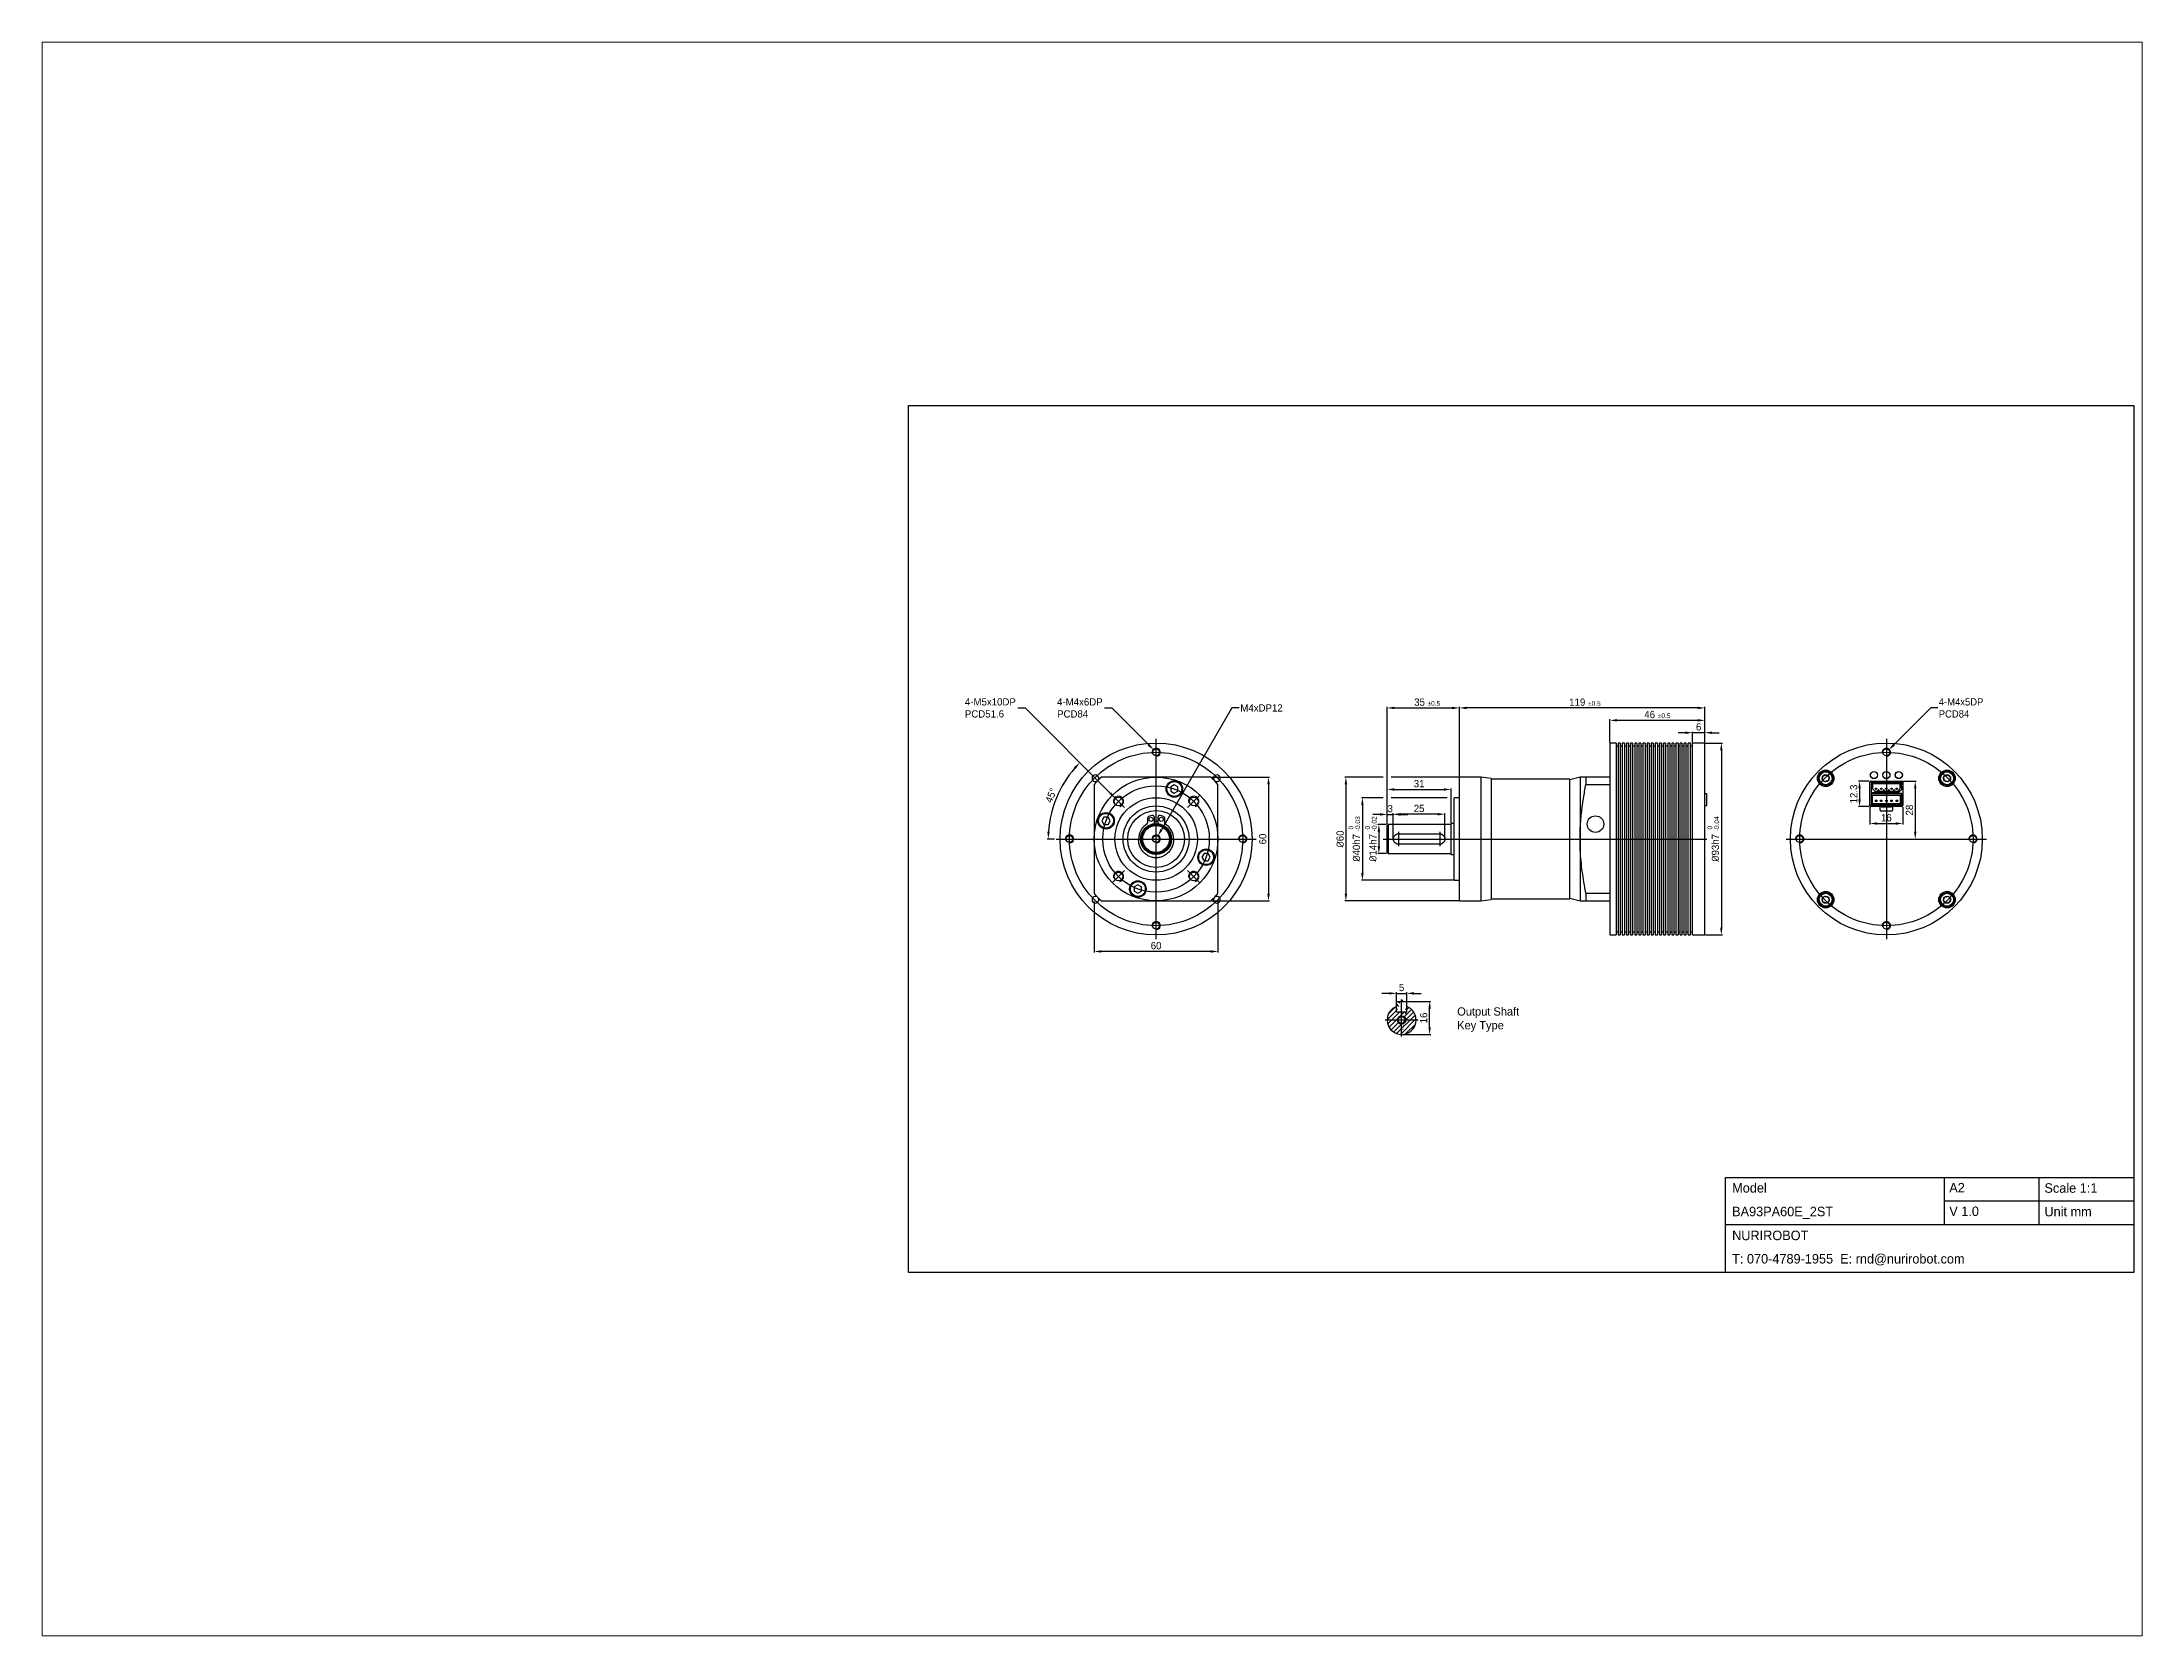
# Paper-space layout 'Layout2' of a CAD drawing. Header units: millimetres. Extents: x 26 to 231, y 20 to 176.
# The model-space entities are those that its viewports show. They can reach past a viewport. Long polylines and large blocks are cut down to what shows.
import ezdxf

# ---------------------------------------------------------------- set-up
doc = ezdxf.new("R2010")
doc.units = ezdxf.units.MM
doc.header["$PDSIZE"] = -1
doc.linetypes.add('CENTERX2', pattern=[20.32, 12.7, -2.54, 2.54, -2.54])
doc.layers.add('외형선', color=7, linetype='Continuous', lineweight=25)
for name, color, linetype in [('중심선', 1, 'CENTERX2'), ('치수', 3, 'Continuous'), ('치수선', 3, 'Continuous')]:
    doc.layers.add(name, color=color, linetype=linetype)
doc.styles.get("Standard").update_dxf_attribs({"font": 'GOTHIC.TTF'})
doc.styles.add('누리로봇 문자스타일_20230829', font='GOTHIC.TTF')
doc.dimstyles.new('A2기본 치수스타일', dxfattribs={"dimtxt": 3.5, "dimasz": 3.5, "dimexe": 0.5, "dimexo": 0.3, "dimgap": 1, "dimtad": 1, "dimtoh": 1, "dimdec": 1, "dimzin": 12, "dimdsep": 46, "dimtxsty": '누리로봇 문자스타일_20230829', "dimcen": 0.09, "dimclrd": 3, "dimclre": 3, "dimclrt": 3, "dimadec": 0, "dimazin": 3, "dimtm": 1e-09, "dimtfac": 1, "dimtdec": 1, "dimtofl": 0, "dimtmove": 0, "dimatfit": 3, "dimfxl": 1, "dimfrac": 2, "dimarcsym": 0})
doc.dimstyles.new('A2지시선 치수스타일', dxfattribs={"dimtxt": 3.5, "dimasz": 3.5, "dimexe": 0.5, "dimexo": 0.3, "dimgap": 0.396875, "dimtad": 0, "dimtih": 1, "dimtoh": 1, "dimdec": 1, "dimzin": 12, "dimdsep": 46, "dimtxsty": '누리로봇 문자스타일_20230829', "dimcen": 0.09, "dimclrd": 3, "dimclre": 3, "dimclrt": 3, "dimadec": 0, "dimazin": 3, "dimtm": 1e-09, "dimtfac": 1, "dimtdec": 1, "dimtofl": 0, "dimtmove": 0, "dimatfit": 3, "dimfxl": 1, "dimfrac": 2, "dimarcsym": 0})
doc.dimstyles.new('A3기본 치수스타일', dxfattribs={"dimtxt": 4, "dimasz": 2.5, "dimexe": 0.5, "dimexo": 0.3, "dimgap": 1, "dimtad": 1, "dimtoh": 1, "dimdec": 1, "dimzin": 12, "dimdsep": 46, "dimtxsty": '누리로봇 문자스타일_20230829', "dimcen": 0.09, "dimclrd": 3, "dimclre": 3, "dimclrt": 3, "dimadec": 0, "dimazin": 3, "dimtm": 1e-09, "dimtfac": 1, "dimtdec": 1, "dimtofl": 0, "dimtmove": 0, "dimatfit": 3, "dimfxl": 1, "dimfrac": 2, "dimarcsym": 0})
doc.dimstyles.new('A3치수선 초과 치수스타일', dxfattribs={"dimtxt": 4, "dimasz": 2.5, "dimexe": 0.5, "dimexo": 0.3, "dimgap": 1, "dimtad": 1, "dimdec": 1, "dimzin": 12, "dimdsep": 46, "dimtxsty": '누리로봇 문자스타일_20230829', "dimcen": 0.09, "dimclrd": 3, "dimclre": 3, "dimclrt": 3, "dimadec": 0, "dimazin": 3, "dimtm": 1e-09, "dimtfac": 1, "dimtdec": 1, "dimtofl": 0, "dimtmove": 0, "dimatfit": 3, "dimfxl": 1, "dimfrac": 2, "dimarcsym": 0})
doc.dimstyles.new('A4기본 치수스타일', dxfattribs={"dimtxt": 3, "dimasz": 2, "dimexe": 0.5, "dimexo": 0.3, "dimgap": 1, "dimtad": 1, "dimtoh": 1, "dimdec": 1, "dimzin": 12, "dimdsep": 46, "dimtxsty": '누리로봇 문자스타일_20230829', "dimcen": 0.09, "dimclrd": 3, "dimclre": 3, "dimclrt": 3, "dimadec": 0, "dimazin": 3, "dimtm": 1e-09, "dimtfac": 1, "dimtdec": 1, "dimtofl": 0, "dimtmove": 0, "dimatfit": 3, "dimfxl": 1, "dimfrac": 2, "dimarcsym": 0})

psp = doc.layouts.new('Layout2')

msp = doc.modelspace()

# ---------------------------------------------------------------- texts
at = {"color": 3, "ltscale": 0.5, "insert": (265.97, 122.49), "char_height": 4, "attachment_point": 4, "style": '누리로봇 문자스타일_20230829'}
msp.add_mtext_dynamic_manual_height_columns('Output Shaft\\PKey Type', width=96.9919, gutter_width=7.94, heights=[21.82], dxfattribs=at)
at = {"lineweight": -3, "attachment_point": 1, "style": '누리로봇 문자스타일_20230829'}
for s, insert, char_height, width in [('Model', (399.25, 43.26), 4.603, 15.1906), ('BA93PA60E_2ST', (399.23, 31.8), 4.6032, 56.4459), ('NURIROBOT', (399.23, 20.22), 4.603, 57.1107), ('T: 070-4789-1955  E: rnd@nurirobot.com', (399.24, 8.89), 4.6032, 120.5355)]:
    msp.add_mtext(s, dxfattribs=dict(at, insert=insert, char_height=char_height, width=width))
at = {"lineweight": -3, "attachment_point": 1}
for s, insert, char_height, width in [('A2', (504.5, 43.35), 4.603, 17.118), ('{\\fCentury Gothic|b0|i0|c0|p34;Scale 1:1}', (550.62, 43.18), 4.6032, 75.5303), ('V 1.0', (504.5, 31.91), 4.603, 17.118), ('Unit mm', (550.62, 31.75), 4.603, 75.5303)]:
    msp.add_mtext(s, dxfattribs=dict(at, insert=insert, char_height=char_height, width=width))

# ---------------------------------------------------------------- blocks, each defined once
blk = doc.blocks.new('*D56')
at = {"layer": 'Defpoints', "color": 0}
for p in [(118.8, 253.2), (121.2, 250.8)]:
    blk.add_point(p, dxfattribs=at)
at = {"layer": '치수', "color": 3, "lineweight": -2}
for p, q in [((95, 273.5), (98.5, 273.5)), ((98.5, 273.5), (116.4, 255.6))]:
    blk.add_line(p, q, dxfattribs=at)
at = {"layer": '치수', "color": 3}
blk.add_solid([(116.8, 256.1), (115.9, 255.2), (118.8, 253.2)], dxfattribs=at)
at = {"layer": '치수', "color": 3, "insert": (72, 273.5), "char_height": 3.5, "attachment_point": 4, "style": '누리로봇 문자스타일_20230829'}
blk.add_mtext('4-M4x6DP\\PPCD84', dxfattribs=at)
blk = doc.blocks.new('*D57')
at = {"layer": 'Defpoints', "color": 0}
for p in [(120, 210), (120.8, 211.4)]:
    blk.add_point(p, dxfattribs=at)
at = {"layer": '치수', "color": 3, "lineweight": -2}
for p, q in [((156.7, 273.5), (122.6, 214.5)), ((160.2, 273.5), (156.7, 273.5))]:
    blk.add_line(p, q, dxfattribs=at)
at = {"layer": '치수', "color": 3}
blk.add_solid([(122.1, 214.8), (123.1, 214.2), (120.8, 211.4)], dxfattribs=at)
at = {"layer": '치수', "color": 3, "insert": (171.1, 273.5), "char_height": 3.5, "attachment_point": 5, "style": '누리로봇 문자스타일_20230829'}
blk.add_mtext('M4xDP12', dxfattribs=at)
blk = doc.blocks.new('*D58')
at = {"layer": 'Defpoints', "color": 0}
for p in [(90, 180), (150, 180), (90, 155.5)]:
    blk.add_point(p, dxfattribs=at)
at = {"layer": '치수', "color": 3, "lineweight": -2}
for p, q in [((90, 179.7), (90, 155)), ((150, 179.7), (150, 155)), ((146.5, 155.5), (93.5, 155.5))]:
    blk.add_line(p, q, dxfattribs=at)
at = {"layer": '치수', "color": 3}
for points in [[(93.5, 156.1), (93.5, 154.9), (90, 155.5)], [(146.5, 156.1), (146.5, 154.9), (150, 155.5)]]:
    blk.add_solid(points, dxfattribs=at)
at = {"layer": '치수', "color": 3, "insert": (120, 158.3), "char_height": 3.5, "attachment_point": 5, "style": '누리로봇 문자스타일_20230829'}
blk.add_mtext('60', dxfattribs=at)
blk = doc.blocks.new('*D59')
at = {"layer": 'Defpoints', "color": 0}
for p in [(146.5, 240), (146.5, 180), (174.5, 180)]:
    blk.add_point(p, dxfattribs=at)
at = {"layer": '치수', "color": 3, "lineweight": -2}
for p, q in [((146.8, 240), (175, 240)), ((174.5, 236.5), (174.5, 183.5)), ((146.8, 180), (175, 180))]:
    blk.add_line(p, q, dxfattribs=at)
at = {"layer": '치수', "color": 3}
for points in [[(173.9, 236.5), (175.1, 236.5), (174.5, 240)], [(173.9, 183.5), (175.1, 183.5), (174.5, 180)]]:
    blk.add_solid(points, dxfattribs=at)
at = {"layer": '치수', "color": 3, "insert": (171.7, 210), "char_height": 3.5, "attachment_point": 5, "rotation": 90, "style": '누리로봇 문자스타일_20230829'}
blk.add_mtext('60', dxfattribs=at)
blk = doc.blocks.new('*U54')
at = {"layer": '중심선', "ltscale": 0.2}
blk.add_line((-3, -3), (3, 3), dxfattribs=at)
blk = doc.blocks.new('*U55')
at = {"color": 0, "linetype": 'ByBlock', "lineweight": -2}
for p, rotation in [((91.3, 235), 90.00000000000001), ((91.3, 198.5), 180), ((127.8, 198.5), 270.0000000000001)]:
    blk.add_blockref('*U54', p, dxfattribs=dict(at, rotation=rotation))
blk.add_blockref('*U54', (127.8, 235), dxfattribs=at)
blk = doc.blocks.new('*D60')
at = {"layer": 'Defpoints', "color": 0}
for p in [(100.3, 229.7), (103.2, 226.8)]:
    blk.add_point(p, dxfattribs=at)
at = {"layer": '치수', "color": 3, "lineweight": -2}
for p, q in [((53, 273.5), (56.5, 273.5)), ((56.5, 273.5), (97.8, 232.2))]:
    blk.add_line(p, q, dxfattribs=at)
at = {"layer": '치수', "color": 3}
blk.add_solid([(98.2, 232.6), (97.4, 231.8), (100.3, 229.7)], dxfattribs=at)
at = {"layer": '치수', "color": 3, "insert": (27.3, 273.5), "char_height": 3.5, "attachment_point": 4, "style": '누리로봇 문자스타일_20230829'}
blk.add_mtext('4-M5x10DP\\PPCD51.6', dxfattribs=at)
blk = doc.blocks.new('*D61')
at = {"color": 3, "ltscale": 0.5}
for p, q in [((98.6, 231.4), (82.7, 247.3)), ((70.7, 210), (67.2, 210))]:
    blk.add_line(p, q, dxfattribs=at)
blk.add_arc((120, 210), 52.3, 138.8382, 176.1618, dxfattribs=at)
for points in [[(80.2, 244.8), (81.1, 244), (83, 247)], [(68.4, 213.5), (67.3, 213.5), (67.7, 210)]]:
    blk.add_solid(points, dxfattribs=at)
at = {"layer": 'Defpoints', "color": 0, "ltscale": 0.5}
for p in [(74.7, 236.1), (98.8, 231.2), (104.7, 225.3), (71, 210), (115, 210)]:
    blk.add_point(p, dxfattribs=at)
at = {"color": 3, "ltscale": 0.5, "insert": (69.1, 231.1), "char_height": 3.5, "attachment_point": 5, "rotation": 67.5, "style": '누리로봇 문자스타일_20230829'}
blk.add_mtext('45°', dxfattribs=at)
blk = doc.blocks.new('*D62')
at = {"layer": 'Defpoints', "color": 0}
for p in [(267, 273.5), (386, 256.5), (267, 240)]:
    blk.add_point(p, dxfattribs=at)
at = {"layer": '치수', "color": 3, "lineweight": -2}
for p, q in [((267, 240.3), (267, 274)), ((382.5, 273.5), (270.5, 273.5)), ((386, 256.8), (386, 274))]:
    blk.add_line(p, q, dxfattribs=at)
at = {"layer": '치수', "color": 3}
for points in [[(270.5, 274.1), (270.5, 272.9), (267, 273.5)], [(382.5, 274.1), (382.5, 272.9), (386, 273.5)]]:
    blk.add_solid(points, dxfattribs=at)
at = {"layer": '치수', "color": 3, "insert": (327.9, 276.3), "char_height": 3.5, "attachment_point": 5, "style": '누리로봇 문자스타일_20230829'}
blk.add_mtext('119 {\\H0.66x;%%P0.5}', dxfattribs=at)
blk = doc.blocks.new('*D69')
at = {"layer": 'Defpoints', "color": 0}
for p in [(267, 273.5), (267, 240), (232, 217)]:
    blk.add_point(p, dxfattribs=at)
at = {"layer": '치수', "color": 3, "lineweight": -2}
for p, q in [((232, 217.3), (232, 274)), ((235.5, 273.5), (263.5, 273.5)), ((267, 240.3), (267, 274))]:
    blk.add_line(p, q, dxfattribs=at)
at = {"layer": '치수', "color": 3}
for points in [[(235.5, 274.1), (235.5, 272.9), (232, 273.5)], [(263.5, 274.1), (263.5, 272.9), (267, 273.5)]]:
    blk.add_solid(points, dxfattribs=at)
at = {"layer": '치수', "color": 3, "insert": (251.4, 276.3), "char_height": 3.5, "attachment_point": 5, "style": '누리로봇 문자스타일_20230829'}
blk.add_mtext('35 {\\H0.65x;%%P0.5}', dxfattribs=at)
blk = doc.blocks.new('*D70')
at = {"layer": 'Defpoints', "color": 0}
for p in [(386, 256.5), (386, 163.5), (394, 163.5)]:
    blk.add_point(p, dxfattribs=at)
at = {"layer": '치수', "color": 3, "lineweight": -2}
for p, q in [((386.3, 256.5), (394.5, 256.5)), ((394, 253), (394, 167)), ((386.3, 163.5), (394.5, 163.5))]:
    blk.add_line(p, q, dxfattribs=at)
at = {"layer": '치수', "color": 3}
for points in [[(393.4, 253), (394.6, 253), (394, 256.5)], [(393.4, 167), (394.6, 167), (394, 163.5)]]:
    blk.add_solid(points, dxfattribs=at)
at = {"layer": '치수', "color": 3, "insert": (390.1, 210), "char_height": 3.5, "attachment_point": 5, "rotation": 90, "style": '누리로봇 문자스타일_20230829'}
blk.add_mtext('{\\fISOCPEUR|b0|i0|c0|p34;%%C}93h7 {\\H0.66x;\\S 0^ -0.04;}', dxfattribs=at)
blk = doc.blocks.new('*D71')
at = {"layer": 'Defpoints', "color": 0}
for p in [(380, 261.5), (380, 256.5), (386, 256.5)]:
    blk.add_point(p, dxfattribs=at)
at = {"layer": '치수', "color": 3, "lineweight": -2}
for p, q in [((376.5, 261.5), (373, 261.5)), ((380, 256.8), (380, 262)), ((386, 261.5), (380, 261.5)), ((386, 256.8), (386, 262)), ((389.5, 261.5), (393, 261.5))]:
    blk.add_line(p, q, dxfattribs=at)
at = {"layer": '치수', "color": 3}
for points in [[(376.5, 262.1), (376.5, 260.9), (380, 261.5)], [(389.5, 262.1), (389.5, 260.9), (386, 261.5)]]:
    blk.add_solid(points, dxfattribs=at)
at = {"layer": '치수', "color": 3, "insert": (383, 264.3), "char_height": 3.5, "attachment_point": 5, "style": '누리로봇 문자스타일_20230829'}
blk.add_mtext('6', dxfattribs=at)
blk = doc.blocks.new('*D72')
at = {"layer": 'Defpoints', "color": 0}
for p in [(340, 267.5), (340, 256.5), (386, 256.5)]:
    blk.add_point(p, dxfattribs=at)
at = {"layer": '치수', "color": 3, "lineweight": -2}
for p, q in [((340, 256.8), (340, 268)), ((382.5, 267.5), (343.5, 267.5)), ((386, 256.8), (386, 268))]:
    blk.add_line(p, q, dxfattribs=at)
at = {"layer": '치수', "color": 3}
for points in [[(343.5, 268.1), (343.5, 266.9), (340, 267.5)], [(382.5, 268.1), (382.5, 266.9), (386, 267.5)]]:
    blk.add_solid(points, dxfattribs=at)
at = {"layer": '치수', "color": 3, "insert": (363, 270.3), "char_height": 3.5, "attachment_point": 5, "style": '누리로봇 문자스타일_20230829'}
blk.add_mtext('46 {\\H0.66x;%%P0.5}', dxfattribs=at)
blk = doc.blocks.new('*D73')
at = {"layer": 'Defpoints', "color": 0}
for p in [(481.5, 238), (488, 210), (488, 210)]:
    blk.add_point(p, dxfattribs=at)
at = {"layer": '치수', "color": 3, "lineweight": -2}
for p, q in [((481.8, 238), (488.5, 238)), ((488, 234.5), (488, 213.5)), ((488.3, 210), (488.5, 210))]:
    blk.add_line(p, q, dxfattribs=at)
at = {"layer": '치수', "color": 3}
for points in [[(487.4, 234.5), (488.6, 234.5), (488, 238)], [(487.4, 213.5), (488.6, 213.5), (488, 210)]]:
    blk.add_solid(points, dxfattribs=at)
at = {"layer": '치수', "color": 3, "insert": (485.2, 224), "char_height": 3.5, "attachment_point": 5, "rotation": 90, "style": '누리로봇 문자스타일_20230829'}
blk.add_mtext('28', dxfattribs=at)
blk = doc.blocks.new('*D74')
at = {"layer": 'Defpoints', "color": 0}
for p in [(466, 225.7), (482, 225.7), (482, 217.5)]:
    blk.add_point(p, dxfattribs=at)
at = {"layer": '치수', "color": 3, "lineweight": -2}
for p, q in [((466, 225.4), (466, 217)), ((482, 225.4), (482, 217)), ((469.5, 217.5), (478.5, 217.5))]:
    blk.add_line(p, q, dxfattribs=at)
at = {"layer": '치수', "color": 3}
for points in [[(469.5, 218.1), (469.5, 216.9), (466, 217.5)], [(478.5, 218.1), (478.5, 216.9), (482, 217.5)]]:
    blk.add_solid(points, dxfattribs=at)
at = {"layer": '치수', "color": 3, "insert": (474, 220.3), "char_height": 3.5, "attachment_point": 5, "style": '누리로봇 문자스타일_20230829'}
blk.add_mtext('16', dxfattribs=at)
blk = doc.blocks.new('*D75')
at = {"layer": 'Defpoints', "color": 0}
for p in [(466, 238), (461, 225.7), (466, 225.7)]:
    blk.add_point(p, dxfattribs=at)
at = {"layer": '치수', "color": 3, "lineweight": -2}
for p, q in [((465.7, 238), (460.5, 238)), ((461, 234.5), (461, 229.2)), ((465.7, 225.7), (460.5, 225.7))]:
    blk.add_line(p, q, dxfattribs=at)
at = {"layer": '치수', "color": 3}
for points in [[(460.4, 234.5), (461.6, 234.5), (461, 238)], [(460.4, 229.2), (461.6, 229.2), (461, 225.7)]]:
    blk.add_solid(points, dxfattribs=at)
at = {"layer": '치수', "color": 3, "insert": (458.2, 231.8), "char_height": 3.5, "attachment_point": 5, "rotation": 90, "style": '누리로봇 문자스타일_20230829'}
blk.add_mtext('12.3', dxfattribs=at)
blk = doc.blocks.new('*D76')
at = {"color": 3, "lineweight": -2}
for p, q in [((495.5, 273.5), (477.6, 255.6)), ((499, 273.5), (495.5, 273.5))]:
    blk.add_line(p, q, dxfattribs=at)
at = {"color": 3}
blk.add_solid([(477.2, 256.1), (478.1, 255.2), (475.2, 253.2)], dxfattribs=at)
at = {"layer": 'Defpoints', "color": 0}
for p in [(472.8, 250.8), (475.2, 253.2)]:
    blk.add_point(p, dxfattribs=at)
at = {"color": 3, "insert": (499.4, 273.5), "char_height": 3.5, "attachment_point": 4, "style": '누리로봇 문자스타일_20230829'}
blk.add_mtext('{\\fPMingLiU|b0|i0|c129|p0;4-M4x5DP\\PPCD84}', dxfattribs=at)
blk = doc.blocks.new('*D135')
at = {"layer": 'Defpoints', "color": 0}
for p in [(232, 217), (228, 203), (232, 203)]:
    blk.add_point(p, dxfattribs=at)
at = {"layer": '치수선', "color": 3, "lineweight": -2}
for p, q in [((231.7, 217), (227.5, 217)), ((228, 213.5), (228, 206.5)), ((231.7, 203), (227.5, 203))]:
    blk.add_line(p, q, dxfattribs=at)
at = {"layer": '치수선', "color": 3}
for points in [[(227.4, 213.5), (228.6, 213.5), (228, 217)], [(227.4, 206.5), (228.6, 206.5), (228, 203)]]:
    blk.add_solid(points, dxfattribs=at)
at = {"layer": '치수선', "color": 3, "insert": (224.1, 210), "char_height": 3.5, "attachment_point": 5, "rotation": 90, "style": '누리로봇 문자스타일_20230829'}
blk.add_mtext('{\\fISOCPEUR|b0|i0|c0|p34;%%C}14h7 {\\H0.66x;\\S 0^ -0.02;}', dxfattribs=at)
blk = doc.blocks.new('*D136')
at = {"layer": 'Defpoints', "color": 0}
for p in [(264.5, 230), (220, 190), (264.5, 190)]:
    blk.add_point(p, dxfattribs=at)
at = {"layer": '치수선', "color": 3, "lineweight": -2}
for p, q in [((230.1, 230), (219.5, 230)), ((220, 226.5), (220, 193.5)), ((261.1, 230), (233.9, 230)), ((264.2, 190), (219.5, 190))]:
    blk.add_line(p, q, dxfattribs=at)
at = {"layer": '치수선', "color": 3}
for points in [[(219.4, 226.5), (220.6, 226.5), (220, 230)], [(219.4, 193.5), (220.6, 193.5), (220, 190)]]:
    blk.add_solid(points, dxfattribs=at)
at = {"layer": '치수선', "color": 3, "insert": (216.1, 210), "char_height": 3.5, "attachment_point": 5, "rotation": 90, "style": '누리로봇 문자스타일_20230829'}
blk.add_mtext('{\\fISOCPEUR|b0|i0|c0|p34;%%C}40h7 {\\H0.66x;\\S 0^ -0.03;}', dxfattribs=at)
blk = doc.blocks.new('*D137')
at = {"layer": 'Defpoints', "color": 0}
for p in [(267, 240), (212, 180), (267, 180)]:
    blk.add_point(p, dxfattribs=at)
at = {"layer": '치수선', "color": 3, "lineweight": -2}
for p, q in [((230.1, 240), (211.5, 240)), ((212, 236.5), (212, 183.5)), ((266.7, 240), (233.9, 240)), ((266.7, 180), (211.5, 180))]:
    blk.add_line(p, q, dxfattribs=at)
at = {"layer": '치수선', "color": 3}
for points in [[(211.4, 236.5), (212.6, 236.5), (212, 240)], [(211.4, 183.5), (212.6, 183.5), (212, 180)]]:
    blk.add_solid(points, dxfattribs=at)
at = {"layer": '치수선', "color": 3, "insert": (209.2, 210), "char_height": 3.5, "attachment_point": 5, "rotation": 90, "style": '누리로봇 문자스타일_20230829'}
blk.add_mtext('{\\fISOCPEUR|b0|i0|c0|p34;%%C}60', dxfattribs=at)
blk = doc.blocks.new('*D131')
at = {"layer": 'Defpoints', "color": 0}
for p in [(235, 222), (235, 210), (260, 210)]:
    blk.add_point(p, dxfattribs=at)
at = {"layer": '치수', "color": 3, "lineweight": -2}
for p, q in [((235, 210.3), (235, 222.5)), ((256.5, 222), (238.5, 222)), ((260, 210.3), (260, 222.5))]:
    blk.add_line(p, q, dxfattribs=at)
at = {"layer": '치수', "color": 3}
for points in [[(238.5, 222.6), (238.5, 221.4), (235, 222)], [(256.5, 222.6), (256.5, 221.4), (260, 222)]]:
    blk.add_solid(points, dxfattribs=at)
at = {"layer": '치수', "color": 3, "insert": (247.5, 224.8), "char_height": 3.5, "attachment_point": 5, "style": '누리로봇 문자스타일_20230829'}
blk.add_mtext('25', dxfattribs=at)
blk = doc.blocks.new('*D138')
at = {"layer": 'Defpoints', "color": 0}
for p in [(263, 234), (232, 217), (263, 217.5)]:
    blk.add_point(p, dxfattribs=at)
at = {"layer": '치수', "color": 3, "lineweight": -2}
for p, q in [((232, 217.3), (232, 234.5)), ((263, 217.8), (263, 234.5)), ((235.5, 234), (259.5, 234))]:
    blk.add_line(p, q, dxfattribs=at)
at = {"layer": '치수', "color": 3}
for points in [[(235.5, 234.6), (235.5, 233.4), (232, 234)], [(259.5, 234.6), (259.5, 233.4), (263, 234)]]:
    blk.add_solid(points, dxfattribs=at)
at = {"layer": '치수', "color": 3, "insert": (247.5, 236.8), "char_height": 3.5, "attachment_point": 5, "style": '누리로봇 문자스타일_20230829'}
blk.add_mtext('31', dxfattribs=at)
blk = doc.blocks.new('*D132')
at = {"layer": 'Defpoints', "color": 0}
for p in [(232, 221), (235, 221.9), (235, 210)]:
    blk.add_point(p, dxfattribs=at)
at = {"layer": '치수', "color": 3, "lineweight": -2}
for p, q in [((228.5, 221.9), (225, 221.9)), ((232, 221.3), (232, 222.4)), ((232, 221.9), (235, 221.9)), ((235, 210.3), (235, 222.4)), ((238.5, 221.9), (242, 221.9))]:
    blk.add_line(p, q, dxfattribs=at)
at = {"layer": '치수', "color": 3}
for points in [[(228.5, 222.5), (228.5, 221.3), (232, 221.9)], [(238.5, 222.5), (238.5, 221.3), (235, 221.9)]]:
    blk.add_solid(points, dxfattribs=at)
at = {"layer": '치수', "color": 3, "insert": (233.5, 224.7), "char_height": 3.5, "attachment_point": 5, "style": '누리로봇 문자스타일_20230829'}
blk.add_mtext('3', dxfattribs=at)
blk = doc.blocks.new('*D133')
at = {"layer": 'Defpoints', "color": 0}
for p in [(241.5, 135.2), (236.5, 131.3), (241.5, 131.3)]:
    blk.add_point(p, dxfattribs=at)
at = {"layer": '치수선', "color": 3, "lineweight": -2}
for p, q in [((233, 135.2), (229.5, 135.2)), ((236.5, 131.6), (236.5, 135.7)), ((236.5, 135.2), (241.5, 135.2)), ((241.5, 131.6), (241.5, 135.7)), ((245, 135.2), (248.5, 135.2))]:
    blk.add_line(p, q, dxfattribs=at)
at = {"layer": '치수선', "color": 3}
for points in [[(233, 135.8), (233, 134.6), (236.5, 135.2)], [(245, 135.8), (245, 134.6), (241.5, 135.2)]]:
    blk.add_solid(points, dxfattribs=at)
at = {"layer": '치수선', "color": 3, "insert": (239, 138), "char_height": 3.5, "attachment_point": 5, "style": '누리로봇 문자스타일_20230829'}
blk.add_mtext('5', dxfattribs=at)
blk = doc.blocks.new('*D134')
at = {"layer": 'Defpoints', "color": 0}
for p in [(241.5, 131.3), (252.6, 131.3), (239, 115.3)]:
    blk.add_point(p, dxfattribs=at)
at = {"layer": '치수선', "color": 3, "lineweight": -2}
for p, q in [((241.8, 131.3), (253.1, 131.3)), ((252.6, 118.8), (252.6, 127.8)), ((239.3, 115.3), (253.1, 115.3))]:
    blk.add_line(p, q, dxfattribs=at)
at = {"layer": '치수선', "color": 3}
for points in [[(252, 127.8), (253.2, 127.8), (252.6, 131.3)], [(252, 118.8), (253.2, 118.8), (252.6, 115.3)]]:
    blk.add_solid(points, dxfattribs=at)
at = {"layer": '치수선', "color": 3, "insert": (249.7, 123.3), "char_height": 3.5, "attachment_point": 5, "rotation": 90, "style": '누리로봇 문자스타일_20230829'}
blk.add_mtext('16', dxfattribs=at)

# ---------------------------------------------------------------- dimensions: what is measured, and where the dimension line sits
dim = msp.add_diameter_dim_2p(p1=(472.83, 250.83), p2=(475.17, 253.17), text='{\\fPMingLiU|b0|i0|c129|p0;4-M4x5DP\\PPCD84}', dimstyle='A2지시선 치수스타일', override={"dimcen": 0})
dim.commit()
dim.dimension.update_dxf_attribs({"geometry": '*D76', "text_midpoint": (512.9, 273.5), "dimtype": 163})
at = {"ltscale": 0.5}
dim = msp.add_angular_dim_2l(base=(74.74, 236.13), line1=((104.73, 225.27), (98.79, 231.21)), line2=((115, 210), (71, 210)), dimstyle='A4기본 치수스타일', override={"dimtxt": 3.5, "dimasz": 3.5, "dimdec": 0, "dimadec": 0, "dimazin": 3}, dxfattribs=at)
dim.commit()
dim.dimension.update_dxf_attribs({"geometry": '*D61', "text_midpoint": (69.1, 231.08)})
at = {"layer": '치수'}
for p1, p2, text, picture, middle in [((103.24, 226.76), (100.27, 229.73), '4-M5x10DP\\PPCD51.6', '*D60', (39.93, 273.5)), ((121.17, 250.83), (118.83, 253.17), '4-M4x6DP\\PPCD84', '*D56', (83.28, 273.5))]:
    dim = msp.add_diameter_dim_2p(p1=p1, p2=p2, text=text, dimstyle='A2지시선 치수스타일', override={"dimcen": 0}, dxfattribs=at)
    dim.commit()
    dim.dimension.update_dxf_attribs({"geometry": picture, "text_midpoint": middle, "dimtype": 163})
dim = msp.add_radius_dim(center=(120, 210), mpoint=(120.83, 211.43), text='M4xDP12', dimstyle='A2지시선 치수스타일', override={"dimcen": 0}, dxfattribs=at)
dim.commit()
dim.dimension.update_dxf_attribs({"geometry": '*D57', "text_midpoint": (171.06, 273.52), "dimtype": 164})
for base, p1, p2, text, dimstyle, picture, middle in [((267, 273.5), (232, 217), (267, 240), '<> {\\H0.65x;%%P0.5}', 'A3기본 치수스타일', '*D69', (251.43, 273.5)), ((267, 273.5), (386, 256.5), (267, 240), '<> {\\H0.66x;%%P0.5}', 'A2기본 치수스타일', '*D62', (327.93, 273.5)), ((340, 267.5), (386, 256.5), (340, 256.5), '<> {\\H0.66x;%%P0.5}', 'A2기본 치수스타일', '*D72', (363, 267.5))]:
    dim = msp.add_linear_dim(base=base, p1=p1, p2=p2, text=text, dimstyle=dimstyle, override={"dimtxt": 3.5, "dimasz": 3.5, "dimtmove": 0}, dxfattribs=at)
    dim.commit()
    dim.dimension.update_dxf_attribs({"geometry": picture, "text_midpoint": middle, "dimtype": 160})
for base, p1, p2, dimstyle, override, picture, middle in [((380, 261.5), (386, 256.5), (380, 256.5), 'A2기본 치수스타일', {"dimtxt": 3.5, "dimasz": 3.5, "dimtofl": 1, "dimtmove": 0}, '*D71', (383, 264.34)), ((263, 234), (232, 217), (263, 217.5), 'A3기본 치수스타일', {"dimtxt": 3.5, "dimasz": 3.5}, '*D138', (247.5, 236.84)), ((235, 221.99), (260, 210), (235, 210), 'A3기본 치수스타일', {"dimtxt": 3.5, "dimasz": 3.5, "dimtofl": 1}, '*D131', (247.5, 224.83)), ((482, 217.5), (466, 225.7), (482, 225.7), 'A3기본 치수스타일', {"dimtxt": 3.5, "dimasz": 3.5}, '*D74', (474, 220.34))]:
    dim = msp.add_linear_dim(base=base, p1=p1, p2=p2, dimstyle=dimstyle, override=override, dxfattribs=at)
    dim.commit()
    dim.dimension.update_dxf_attribs({"geometry": picture, "text_midpoint": middle})
dim = msp.add_linear_dim(base=(394, 163.5), p1=(386, 256.5), p2=(386, 163.5), angle=90, text='{\\fISOCPEUR|b0|i0|c0|p34;%%C}<>h7 {\\H0.66x;\\S 0^ -0.04;}', dimstyle='A2기본 치수스타일', override={"dimtxt": 3.5, "dimasz": 3.5}, dxfattribs=at)
dim.commit()
dim.dimension.update_dxf_attribs({"geometry": '*D70', "text_midpoint": (394, 210), "dimtype": 160})
dim = msp.add_linear_dim(base=(174.5, 180), p1=(146.46, 240), p2=(146.46, 180), angle=90, dimstyle='A2기본 치수스타일', override={"dimtxt": 3.5, "dimasz": 3.5}, dxfattribs=at)
dim.commit()
dim.dimension.update_dxf_attribs({"geometry": '*D59', "text_midpoint": (174.5, 210), "dimtype": 160})
for base, p1, p2, picture, middle in [((461, 225.7), (466, 238), (466, 225.7), '*D75', (458.16, 231.85)), ((488, 210), (481.5, 238), (488, 210), '*D73', (485.16, 224))]:
    dim = msp.add_linear_dim(base=base, p1=p1, p2=p2, angle=90, dimstyle='A3기본 치수스타일', override={"dimtxt": 3.5, "dimasz": 3.5}, dxfattribs=at)
    dim.commit()
    dim.dimension.update_dxf_attribs({"geometry": picture, "text_midpoint": middle})
for base, p1, p2, dimstyle, override, picture, middle in [((235, 221.88), (232, 221), (235, 210), 'A3기본 치수스타일', {"dimtxt": 3.5, "dimasz": 3.5, "dimtofl": 1}, '*D132', (233.5, 221.88)), ((90, 155.5), (150, 180), (90, 180), 'A2기본 치수스타일', {"dimtxt": 3.5, "dimasz": 3.5}, '*D58', (120, 155.5))]:
    dim = msp.add_linear_dim(base=base, p1=p1, p2=p2, dimstyle=dimstyle, override=override, dxfattribs=at)
    dim.commit()
    dim.dimension.update_dxf_attribs({"geometry": picture, "text_midpoint": middle, "dimtype": 160})
at = {"layer": '치수선'}
for base, p1, p2, text, picture, middle in [((212, 180), (267, 240), (267, 180), '{\\fISOCPEUR|b0|i0|c0|p34;%%C}<>', '*D137', (209.16, 210)), ((220, 190), (264.5, 230), (264.5, 190), '{\\fISOCPEUR|b0|i0|c0|p34;%%C}<>h7 {\\H0.66x;\\S 0^ -0.03;}', '*D136', (216.14, 210))]:
    dim = msp.add_linear_dim(base=base, p1=p1, p2=p2, angle=90, text=text, dimstyle='A3기본 치수스타일', override={"dimtxt": 3.5, "dimasz": 3.5, "dimtmove": 0}, dxfattribs=at)
    dim.commit()
    dim.dimension.update_dxf_attribs({"geometry": picture, "text_midpoint": middle})
dim = msp.add_linear_dim(base=(228, 203), p1=(232, 217), p2=(232, 203), angle=90, text='{\\fISOCPEUR|b0|i0|c0|p34;%%C}<>h7 {\\H0.66x;\\S 0^ -0.02;}', dimstyle='A3치수선 초과 치수스타일', override={"dimtxt": 3.5, "dimasz": 3.5}, dxfattribs=at)
dim.commit()
dim.dimension.update_dxf_attribs({"geometry": '*D135', "text_midpoint": (228, 210), "dimtype": 160})
dim = msp.add_linear_dim(base=(241.5, 135.21), p1=(236.5, 131.27), p2=(241.5, 131.27), dimstyle='A3기본 치수스타일', override={"dimtxt": 3.5, "dimasz": 3.5, "dimtofl": 1}, dxfattribs=at)
dim.commit()
dim.dimension.update_dxf_attribs({"geometry": '*D133', "text_midpoint": (239, 138.01)})
dim = msp.add_linear_dim(base=(252.59, 131.27), p1=(239, 115.27), p2=(241.5, 131.27), angle=90, dimstyle='A3치수선 초과 치수스타일', override={"dimtxt": 3.5, "dimasz": 3.5, "dimtofl": 1}, dxfattribs=at)
dim.commit()
dim.dimension.update_dxf_attribs({"geometry": '*D134', "text_midpoint": (252.59, 123.27), "dimtype": 160})

# ---------------------------------------------------------------- hatches: boundary and pattern name
h = msp.add_hatch()
h.set_pattern_fill('ANSI31', color=256, scale=0.5)
h.set_pattern_definition([(45, (82, 44.1771), (-1.122532, 1.122532), [])])
h.paths.add_polyline_path([(241.5, 128.8), (241.5, 126.27), (239, 126.27), (239, 124.27, -0.4142136), (241, 122.27), (246, 122.27, 0.3108679)])
h.paths.add_polyline_path([(239, 126.27), (236.5, 126.27), (236.5, 128.8, 0.3108679), (232, 122.27), (237, 122.27, -0.4142136), (239, 124.27)])
h.paths.add_polyline_path([(239, 120.27, -0.4142136), (237, 122.27), (232, 122.27, 0.4142136), (239, 115.27)])
h.paths.add_polyline_path([(246, 122.27), (241, 122.27, -0.4142136), (239, 120.27), (239, 115.27, 0.4142136)])
h = msp.add_hatch()
h.set_pattern_fill('ANSI31', color=256, scale=0.5, angle=90)
h.set_pattern_definition([(135, (82, 44.1771), (-1.122532, -1.122532), [])])
edge = h.paths.add_edge_path()
edge.add_line((236.5, 131.27), (241.5, 131.27))
edge.add_line((239, 114.27), (239, 132.27))
edge.add_line((236.5, 126.27), (241.5, 126.27))
edge.add_line((241.5, 126.27), (241.5, 131.27))
edge = h.paths.add_edge_path()
edge.add_line((236.5, 131.27), (241.5, 131.27))
edge.add_line((236.5, 126.27), (236.5, 131.27))
edge.add_line((236.5, 126.27), (241.5, 126.27))
edge.add_line((239, 114.27), (239, 132.27))

# ---------------------------------------------------------------- linework, layer by layer
for p, q in [((340, 240), (340, 180)), ((236.5, 126.27), (236.5, 131.27)), ((236.5, 131.27), (241.5, 131.27)), ((236.5, 126.27), (241.5, 126.27)), ((241.5, 126.27), (241.5, 131.27))]:
    msp.add_line(p, q)
at = {"lineweight": -3}
msp.add_line((501.94, 46.03), (501.94, 23.17), dxfattribs=at)
at = {"lineweight": -3, "ltscale": 3}
for p, q in [((547.97, 46.03), (547.97, 23.17)), ((501.94, 34.68), (594, 34.68)), ((396, 23.17), (594, 23.17))]:
    msp.add_line(p, q, dxfattribs=at)
msp.add_lwpolyline([(0, 420), (594, 420), (594, 0), (0, 0)], close=True)
msp.add_lwpolyline([(396, 0), (396, 46.03), (594, 46.03), (594, 0)], close=True, dxfattribs=at)
for centre, radius in [((101.76, 228.24), 2.1), ((138.24, 228.24), 2.1), ((101.76, 191.76), 2.1), ((138.24, 191.76), 2.1), ((239, 122.27), 2)]:
    msp.add_circle(centre, radius)
for centre, radius, start, end in [((120, 252), 2, 285, 195), ((474, 252), 2, 285, 195), ((101.76, 228.24), 2.5, 285, 195), ((138.24, 228.24), 2.5, 285, 195), ((78, 210), 2, 285, 195), ((120, 210), 2, 285, 195), ((162, 210), 2, 285, 195), ((432, 210), 2, 285, 195), ((516, 210), 2, 285, 195), ((101.76, 191.76), 2.5, 285, 195), ((138.24, 191.76), 2.5, 285, 195), ((120, 168), 2, 285, 195), ((474, 168), 2, 285, 195), ((239, 122.27), 7, 110.92483, 69.07517)]:
    msp.add_arc(centre, radius, start, end)
at = {"layer": '외형선', "linetype": 'Continuous', "lineweight": 25}
for p, q in [((343, 256.5), (340, 256.5)), ((340, 256.5), (340, 163.5)), ((343, 256.5), (343, 163.5)), ((344, 255), (343, 255)), ((345, 256.5), (344, 256.5)), ((344, 256.5), (344, 163.5)), ((345, 256.5), (345, 163.5)), ((346, 255), (345, 255)), ((347, 256.5), (346, 256.5)), ((346, 256.5), (346, 163.5)), ((347, 256.5), (347, 163.5)), ((348, 255), (347, 255)), ((349, 256.5), (348, 256.5)), ((348, 256.5), (348, 163.5)), ((349, 256.5), (349, 163.5)), ((350, 255), (349, 255)), ((351, 256.5), (350, 256.5)), ((350, 256.5), (350, 163.5)), ((351, 256.5), (351, 163.5)), ((352, 255), (351, 255)), ((353, 256.5), (352, 256.5)), ((352, 256.5), (352, 163.5)), ((353, 256.5), (353, 163.5)), ((354, 255), (353, 255)), ((355, 256.5), (354, 256.5)), ((354, 256.5), (354, 163.5)), ((355, 256.5), (355, 163.5)), ((356, 255), (355, 255)), ((357, 256.5), (356, 256.5)), ((356, 256.5), (356, 163.5)), ((357, 256.5), (357, 163.5)), ((358, 255), (357, 255)), ((359, 256.5), (358, 256.5)), ((358, 256.5), (358, 163.5)), ((359, 256.5), (359, 163.5)), ((360, 255), (359, 255)), ((361, 256.5), (360, 256.5)), ((360, 256.5), (360, 163.5)), ((361, 256.5), (361, 163.5)), ((362, 255), (361, 255)), ((363, 256.5), (362, 256.5)), ((362, 256.5), (362, 163.5)), ((363, 256.5), (363, 163.5)), ((364, 255), (363, 255)), ((365, 256.5), (364, 256.5)), ((364, 256.5), (364, 163.5)), ((365, 256.5), (365, 163.5)), ((366, 255), (365, 255)), ((367, 256.5), (366, 256.5)), ((366, 256.5), (366, 163.5)), ((367, 256.5), (367, 163.5)), ((368, 255), (367, 255)), ((369, 256.5), (368, 256.5)), ((368, 256.5), (368, 163.5)), ((369, 256.5), (369, 163.5)), ((370, 255), (369, 255)), ((371, 256.5), (370, 256.5)), ((370, 256.5), (370, 163.5)), ((371, 256.5), (371, 163.5)), ((372, 255), (371, 255)), ((373, 256.5), (372, 256.5)), ((372, 256.5), (372, 163.5)), ((373, 256.5), (373, 163.5)), ((374, 255), (373, 255)), ((375, 256.5), (374, 256.5)), ((374, 163.5), (374, 256.5)), ((375, 163.5), (375, 256.5)), ((376, 255), (375, 255)), ((377, 256.5), (376, 256.5)), ((376, 163.5), (376, 256.5)), ((377, 163.5), (377, 256.5)), ((378, 255), (377, 255)), ((379, 256.5), (378, 256.5)), ((378, 163.5), (378, 256.5)), ((379, 163.5), (379, 256.5)), ((380, 255), (379, 255)), ((386, 256.5), (380, 256.5)), ((380, 163.5), (380, 256.5)), ((386, 163.5), (386, 256.5)), ((128.82, 236.27), (127.07, 235.26)), ((127.07, 235.26), (127.07, 233.24)), ((130.57, 235.26), (128.82, 236.27)), ((130.57, 233.24), (130.57, 235.26)), ((277.5, 240), (267, 240)), ((267, 180), (267, 240)), ((282.5, 239.3), (277.5, 240)), ((277.5, 180), (277.5, 240)), ((282.5, 239.3), (282.5, 180.7)), ((320.5, 239), (282.5, 239)), ((325.5, 240), (320.5, 238.75)), ((320.5, 181), (320.5, 239)), ((325.5, 240), (325.5, 180)), ((328.36, 240), (328.36, 236.46)), ((340, 240), (328.36, 240)), ((328.36, 236.46), (340, 236.46)), ((466, 226.2), (466, 237.5)), ((466.5, 238), (481.5, 238)), ((481.45, 237.43), (466.55, 237.43)), ((466.55, 237.43), (466.55, 236.24)), ((466.55, 236.71), (467.25, 236.71)), ((466.55, 236.24), (467.25, 236.24)), ((466.55, 235.54), (466.55, 232.53)), ((466.55, 235.54), (467.25, 235.54)), ((466.55, 235.06), (467.25, 235.06)), ((467.25, 236.98), (467.25, 234.32)), ((480.75, 236.98), (467.25, 236.98)), ((480.75, 236.73), (467.25, 236.73)), ((467.25, 234.32), (468.34, 233.23)), ((469, 234.7), (469, 234.36)), ((469, 234), (469, 234.35)), ((471.5, 234.7), (471.5, 234.36)), ((471.5, 234), (471.5, 234.35)), ((474, 234.7), (474, 234.36)), ((474, 234), (474, 234.35)), ((476.5, 234.7), (476.5, 234.36)), ((476.5, 234), (476.5, 234.35)), ((479, 234.7), (479, 234.36)), ((479, 234), (479, 234.35)), ((479.66, 233.23), (480.75, 234.32)), ((480.75, 234.32), (480.75, 236.98)), ((481.45, 236.71), (480.75, 236.71)), ((481.45, 236.24), (480.75, 236.24)), ((481.45, 235.54), (480.75, 235.54)), ((481.45, 235.06), (480.75, 235.06)), ((481.45, 237.43), (481.45, 236.24)), ((481.45, 234.03), (481.45, 235.54)), ((482, 237.5), (482, 226.2)), ((127.07, 233.24), (128.82, 232.23)), ((128.82, 232.23), (130.57, 233.24)), ((267, 230), (264.5, 230)), ((264.5, 190), (264.5, 230)), ((386, 232.03), (386.8, 232.03)), ((386, 226.23), (386.8, 226.23)), ((386.8, 226.23), (386, 225.96)), ((386.8, 232.03), (386.8, 226.23)), ((471, 225.7), (466.5, 225.7)), ((466.55, 232.53), (479.95, 232.53)), ((481.45, 232.03), (466.55, 232.03)), ((466.55, 232.03), (466.55, 226.23)), ((466.55, 226.23), (481.45, 226.23)), ((467.1, 226.78), (467.1, 231.48)), ((467.35, 231.23), (467.1, 231.48)), ((467.1, 231.48), (480.9, 231.48)), ((467.35, 227.03), (467.1, 226.78)), ((468.65, 226.78), (467.1, 226.78)), ((467.35, 227.03), (467.35, 231.23)), ((467.35, 231.23), (480.65, 231.23)), ((480.65, 227.03), (467.35, 227.03)), ((468.34, 233.23), (479.66, 233.23)), ((468.34, 232.98), (468.34, 233.23)), ((479.66, 232.98), (468.34, 232.98)), ((468.65, 226.23), (468.65, 227.03)), ((468.68, 228.21), (468.68, 228.85)), ((468.68, 228.85), (468.88, 228.65)), ((468.68, 228.85), (469.32, 228.85)), ((468.88, 228.41), (468.68, 228.21)), ((469.32, 228.21), (468.68, 228.21)), ((468.88, 228.65), (468.88, 228.41)), ((469.12, 228.65), (468.88, 228.65)), ((468.88, 228.41), (469.12, 228.41)), ((469.32, 228.85), (469.12, 228.65)), ((469.12, 228.41), (469.12, 228.65)), ((469.12, 228.41), (469.32, 228.21)), ((469.32, 228.85), (469.32, 228.21)), ((469.35, 226.23), (469.35, 227.03)), ((478.65, 226.78), (469.35, 226.78)), ((470.25, 233.93), (469.75, 233.23)), ((470.75, 233.23), (470.25, 233.93)), ((471, 224), (471, 225.7)), ((471.18, 228.21), (471.18, 228.85)), ((471.18, 228.85), (471.38, 228.65)), ((471.18, 228.85), (471.82, 228.85)), ((471.38, 228.41), (471.18, 228.21)), ((471.82, 228.21), (471.18, 228.21)), ((471.38, 228.65), (471.38, 228.41)), ((471.62, 228.65), (471.38, 228.65)), ((471.38, 228.41), (471.62, 228.41)), ((471.5, 226.23), (471.5, 225.64)), ((471.5, 225.64), (476.5, 225.64)), ((471.82, 228.85), (471.62, 228.65)), ((471.62, 228.41), (471.62, 228.65)), ((471.62, 228.41), (471.82, 228.21)), ((471.82, 228.85), (471.82, 228.21)), ((472.75, 233.93), (472.25, 233.23)), ((473.25, 233.23), (472.75, 233.93)), ((473.68, 228.85), (474.32, 228.85)), ((473.68, 228.85), (473.88, 228.65)), ((473.68, 228.21), (473.68, 228.85)), ((473.88, 228.41), (473.68, 228.21)), ((474.32, 228.21), (473.68, 228.21)), ((473.88, 228.65), (473.88, 228.41)), ((474.12, 228.65), (473.88, 228.65)), ((473.88, 228.41), (474.12, 228.41)), ((474.32, 228.85), (474.12, 228.65)), ((474.12, 228.41), (474.12, 228.65)), ((474.12, 228.41), (474.32, 228.21)), ((474.32, 228.85), (474.32, 228.21)), ((475.25, 233.93), (474.75, 233.23)), ((475.75, 233.23), (475.25, 233.93)), ((476.18, 228.85), (476.82, 228.85)), ((476.18, 228.85), (476.38, 228.65)), ((476.18, 228.21), (476.18, 228.85)), ((476.38, 228.41), (476.18, 228.21)), ((476.82, 228.21), (476.18, 228.21)), ((476.62, 228.65), (476.38, 228.65)), ((476.38, 228.65), (476.38, 228.41)), ((476.38, 228.41), (476.62, 228.41)), ((476.5, 226.23), (476.5, 225.64)), ((476.82, 228.85), (476.62, 228.65)), ((476.62, 228.41), (476.62, 228.65)), ((476.62, 228.41), (476.82, 228.21)), ((476.82, 228.85), (476.82, 228.21)), ((477, 225.7), (477, 224)), ((481.5, 225.7), (477, 225.7)), ((477.75, 233.93), (477.25, 233.23)), ((478.25, 233.23), (477.75, 233.93)), ((478.65, 226.23), (478.65, 227.03)), ((478.68, 228.85), (479.32, 228.85)), ((478.68, 228.85), (478.88, 228.65)), ((478.68, 228.21), (478.68, 228.85)), ((478.88, 228.41), (478.68, 228.21)), ((479.32, 228.21), (478.68, 228.21)), ((479.12, 228.65), (478.88, 228.65)), ((478.88, 228.65), (478.88, 228.41)), ((478.88, 228.41), (479.12, 228.41)), ((479.32, 228.85), (479.12, 228.65)), ((479.12, 228.41), (479.12, 228.65)), ((479.12, 228.41), (479.32, 228.21)), ((479.32, 228.85), (479.32, 228.21)), ((479.35, 226.23), (479.35, 227.03)), ((480.9, 226.78), (479.35, 226.78)), ((479.66, 233.23), (479.66, 232.98)), ((479.95, 232.53), (481.45, 234.03)), ((480.65, 231.23), (480.9, 231.48)), ((480.65, 231.23), (480.65, 227.03)), ((480.65, 227.03), (480.9, 226.78)), ((480.9, 231.48), (480.9, 226.78)), ((481.45, 226.23), (481.45, 232.03)), ((94.74, 220.57), (93.73, 218.82)), ((93.73, 218.82), (94.74, 217.07)), ((96.76, 220.57), (94.74, 220.57)), ((94.74, 217.07), (96.76, 217.07)), ((97.77, 218.82), (96.76, 220.57)), ((96.76, 217.07), (97.77, 218.82)), ((116, 218.08), (116, 220.43)), ((119, 220.9), (119, 217.43)), ((121, 217.43), (121, 220.9)), ((124, 220.43), (124, 218.08)), ((232.5, 217), (232, 216.5)), ((232, 203.5), (232, 216.5)), ((263, 217), (232.5, 217)), ((232.5, 217), (232.5, 203)), ((264.5, 217.5), (263, 217.5)), ((263, 202.5), (263, 217.5)), ((476.5, 223.5), (471.5, 223.5)), ((237.5, 212.5), (257.5, 212.5)), ((257.5, 207.5), (237.5, 207.5)), ((143.24, 202.93), (142.23, 201.18)), ((142.23, 201.18), (143.24, 199.43)), ((145.26, 202.93), (143.24, 202.93)), ((143.24, 199.43), (145.26, 199.43)), ((146.27, 201.18), (145.26, 202.93)), ((145.26, 199.43), (146.27, 201.18)), ((232, 203.5), (232.5, 203)), ((232.5, 203), (263, 203)), ((263, 202.5), (264.5, 202.5)), ((111.18, 187.77), (109.43, 186.76)), ((109.43, 186.76), (109.43, 184.74)), ((109.43, 184.74), (111.18, 183.73)), ((112.93, 186.76), (111.18, 187.77)), ((111.18, 183.73), (112.93, 184.74)), ((112.93, 184.74), (112.93, 186.76)), ((264.5, 190), (267, 190)), ((340, 183.54), (328.36, 183.54)), ((328.36, 183.54), (328.36, 180)), ((267, 180), (277.5, 180)), ((277.5, 180), (282.5, 180.7)), ((282.5, 181), (320.5, 181)), ((320.5, 181.25), (325.5, 180)), ((328.36, 180), (340, 180)), ((340, 163.5), (343, 163.5)), ((343, 165), (344, 165)), ((344, 163.5), (345, 163.5)), ((345, 165), (346, 165)), ((346, 163.5), (347, 163.5)), ((347, 165), (348, 165)), ((348, 163.5), (349, 163.5)), ((349, 165), (350, 165)), ((350, 163.5), (351, 163.5)), ((351, 165), (352, 165)), ((352, 163.5), (353, 163.5)), ((353, 165), (354, 165)), ((354, 163.5), (355, 163.5)), ((355, 165), (356, 165)), ((356, 163.5), (357, 163.5)), ((357, 165), (358, 165)), ((358, 163.5), (359, 163.5)), ((359, 165), (360, 165)), ((360, 163.5), (361, 163.5)), ((361, 165), (362, 165)), ((362, 163.5), (363, 163.5)), ((363, 165), (364, 165)), ((364, 163.5), (365, 163.5)), ((365, 165), (366, 165)), ((366, 163.5), (367, 163.5)), ((367, 165), (368, 165)), ((368, 163.5), (369, 163.5)), ((369, 165), (370, 165)), ((370, 163.5), (371, 163.5)), ((371, 165), (372, 165)), ((372, 163.5), (373, 163.5)), ((373, 165), (374, 165)), ((374, 163.5), (375, 163.5)), ((375, 165), (376, 165)), ((376, 163.5), (377, 163.5)), ((377, 165), (378, 165)), ((378, 163.5), (379, 163.5)), ((379, 165), (380, 165)), ((380, 163.5), (386, 163.5))]:
    msp.add_line(p, q, dxfattribs=at)
at = {"layer": '외형선', "linetype": 'Continuous', "lineweight": 25, "flags": 128}
for points in [[(128.82, 238.15), (128.82, 238.14), (128.82, 238.1), (128.82, 238.06), (128.82, 237.96), (128.82, 237.91), (128.82, 237.85)], [(128.82, 230.35), (128.82, 230.37), (128.82, 230.4), (128.82, 230.43), (128.82, 230.48), (128.82, 230.53), (128.82, 230.59), (128.82, 230.65)], [(91.85, 218.82), (91.86, 218.82), (91.9, 218.82), (91.94, 218.82), (92.04, 218.82), (92.09, 218.82), (92.15, 218.82)], [(99.65, 218.82), (99.63, 218.82), (99.6, 218.82), (99.57, 218.82), (99.52, 218.82), (99.47, 218.82), (99.41, 218.82), (99.35, 218.82)], [(140.35, 201.18), (140.37, 201.18), (140.4, 201.18), (140.43, 201.18), (140.48, 201.18), (140.53, 201.18), (140.59, 201.18), (140.65, 201.18)], [(148.15, 201.18), (148.14, 201.18), (148.1, 201.18), (148.06, 201.18), (147.96, 201.18), (147.91, 201.18), (147.85, 201.18)], [(111.18, 189.65), (111.18, 189.63), (111.18, 189.6), (111.18, 189.57), (111.18, 189.52), (111.18, 189.47), (111.18, 189.41), (111.18, 189.35)], [(111.18, 181.85), (111.18, 181.86), (111.18, 181.9), (111.18, 181.94), (111.18, 182.04), (111.18, 182.09), (111.18, 182.15)]]:
    msp.add_lwpolyline(points, dxfattribs=at)
at = {"layer": '외형선', "linetype": 'Continuous', "lineweight": 25}
for centre, radius in [((120, 210), 46.5), ((474, 210), 46.5), ((120, 252), 1.65), ((474, 252), 1.65), ((120, 210), 30), ((128.82, 234.25), 4), ((128.82, 234.25), 3.9), ((128.82, 234.25), 3.6), ((444.58, 239.42), 4), ((444.58, 239.42), 3.5), ((444.58, 239.42), 3.15), ((444.58, 239.42), 1.73), ((468, 241), 1.75), ((468, 241), 1.65), ((469, 234.35), 0.35), ((469, 234.35), 0.005), ((471.5, 234.35), 0.35), ((471.5, 234.35), 0.005), ((474, 241), 1.75), ((474, 241), 1.65), ((474, 234.35), 0.35), ((474, 234.35), 0.005), ((476.5, 234.35), 0.35), ((476.5, 234.35), 0.005), ((480, 241), 1.75), ((480, 241), 1.65), ((479, 234.35), 0.35), ((479, 234.35), 0.005), ((503.42, 239.42), 4), ((503.42, 239.42), 3.5), ((503.42, 239.42), 3.15), ((503.42, 239.42), 1.73), ((120, 210), 20), ((120, 210), 16), ((95.75, 218.82), 4), ((95.75, 218.82), 3.9), ((95.75, 218.82), 3.6), ((120, 210), 13.77), ((120, 210), 7.5), ((120, 210), 7), ((120, 210), 6.5), ((117.5, 219.5), 1), ((122.5, 219.5), 1), ((333, 217.2), 4), ((78, 210), 1.65), ((120, 210), 1.65), ((144.25, 201.18), 4), ((144.25, 201.18), 3.9), ((144.25, 201.18), 3.6), ((162, 210), 1.65), ((432, 210), 1.65), ((516, 210), 1.65), ((111.18, 185.75), 4), ((111.18, 185.75), 3.9), ((111.18, 185.75), 3.6), ((444.58, 180.58), 4), ((444.58, 180.58), 3.5), ((444.58, 180.58), 3.15), ((503.42, 180.58), 4), ((503.42, 180.58), 3.5), ((503.42, 180.58), 3.15), ((444.58, 180.58), 1.73), ((503.42, 180.58), 1.73), ((120, 168), 1.65), ((474, 168), 1.65), ((239, 122.26), 1.65)]:
    msp.add_circle(centre, radius, dxfattribs=at)
for centre, radius, start, end in [((90.58, 239.42), 1.65, 328.86078, 301.13922), ((120, 210), 40, 131.40962, 138.59038), ((120, 210), 40, 41.40962, 48.59038), ((149.42, 239.42), 1.65, 238.86078, 211.13923), ((466.5, 237.5), 0.5, 90, 180), ((481.5, 237.5), 0.5, 360, 90), ((466.5, 226.2), 0.5, 180, 270), ((471.5, 224), 0.5, 180, 270), ((476.5, 224), 0.5, 270, 360), ((481.5, 226.2), 0.5, 270, 360), ((120, 210), 8.5, 121.75686, 180), ((115, 218.08), 1, 301.75686, 0), ((116.5, 220.43), 0.5, 108.553, 180), ((120, 210), 11.5, 97.83748, 108.553), ((118.5, 220.9), 0.5, 360, 97.83748), ((120, 210), 8.5, 83.24367, 96.75633), ((121.5, 220.9), 0.5, 82.16252, 180), ((120, 210), 11.5, 71.447, 82.16252), ((123.5, 220.43), 0.5, 0, 71.447), ((125, 218.08), 1, 180, 238.24314), ((120, 210), 8.5, 0, 58.24314), ((120, 210), 40, 221.40962, 228.59038), ((120, 210), 40, 311.40962, 318.59038), ((90.58, 180.58), 1.65, 58.86078, 31.13921), ((149.42, 180.58), 1.65, 148.86078, 121.13919)]:
    msp.add_arc(centre, radius, start, end, dxfattribs=at)
for points, knots in [([(90, 236.46), (90, 234.63), (90, 231.09), (90, 225.81), (90, 220.59), (90, 215.32), (90, 211.78), (90, 210)], [0, 0, 0, 0, 0.208562, 0.4050825, 0.6009167, 0.8001015, 1, 1, 1, 1]), ([(120, 240), (117.78, 240), (113.33, 240), (106.77, 240), (100.17, 240), (95.8, 240), (93.54, 240)], [0, 0, 0, 0, 0.25037604, 0.50006601, 0.74129167, 1, 1, 1, 1]), ([(146.46, 240), (144.63, 240), (141.09, 240), (135.81, 240), (130.59, 240), (125.32, 240), (121.78, 240), (120, 240)], [0, 0, 0, 0, 0.208562, 0.4050825, 0.6009167, 0.8001015, 1, 1, 1, 1]), ([(150, 210), (150, 212.22), (150, 216.67), (150, 223.23), (150, 229.83), (150, 234.2), (150, 236.46)], [0, 0, 0, 0, 0.25037604, 0.50006601, 0.74129167, 1, 1, 1, 1]), ([(328.36, 240), (328.02, 240), (327.38, 240), (326.59, 240), (325.98, 240), (325.58, 240), (325.53, 240), (325.5, 240)], [0, 0, 0, 0, 0.208562, 0.4050825, 0.6009167, 0.8001015, 1, 1, 1, 1]), ([(325.5, 210), (325.54, 212.22), (325.62, 216.67), (326.25, 223.23), (327.15, 229.83), (327.95, 234.2), (328.36, 236.46)], [0, 0, 0, 0, 0.25037604, 0.50006601, 0.74129167, 1, 1, 1, 1]), ([(442.9, 238.99), (442.96, 239.19), (443.1, 239.67), (443.26, 240.25), (443.36, 240.59), (443.38, 240.66)], [0, 0, 0, 0, 0.3662415, 0.8710803, 1, 1, 1, 1]), ([(444.11, 237.75), (443.9, 237.97), (443.49, 238.39), (443.09, 238.8), (442.9, 238.99)], [0, 0, 0, 0, 0.5346453, 1, 1, 1, 1]), ([(443.38, 240.66), (443.68, 240.73), (444.24, 240.88), (444.8, 241.02), (445.06, 241.08)], [0, 0, 0, 0, 0.5346453, 1, 1, 1, 1]), ([(445.79, 238.17), (445.49, 238.1), (444.93, 237.96), (444.37, 237.82), (444.11, 237.75)], [0, 0, 0, 0, 0.53464529, 1, 1, 1, 1]), ([(445.06, 241.08), (445.27, 240.86), (445.68, 240.44), (446.08, 240.03), (446.26, 239.84)], [0, 0, 0, 0, 0.5346453, 1, 1, 1, 1]), ([(446.26, 239.84), (446.24, 239.77), (446.15, 239.42), (445.98, 238.85), (445.85, 238.37), (445.79, 238.17)], [0, 0, 0, 0, 0.1289197, 0.6337585, 1, 1, 1, 1]), ([(501.75, 239.89), (501.97, 240.1), (502.39, 240.51), (502.8, 240.91), (502.99, 241.1)], [0, 0, 0, 0, 0.5346453, 1, 1, 1, 1]), ([(502.17, 238.21), (502.1, 238.51), (501.96, 239.07), (501.82, 239.63), (501.75, 239.89)], [0, 0, 0, 0, 0.5346453, 1, 1, 1, 1]), ([(503.84, 237.74), (503.77, 237.76), (503.42, 237.85), (502.85, 238.02), (502.37, 238.15), (502.17, 238.21)], [0, 0, 0, 0, 0.1289197, 0.6337585, 1, 1, 1, 1]), ([(502.99, 241.1), (503.19, 241.04), (503.67, 240.9), (504.25, 240.74), (504.59, 240.64), (504.66, 240.62)], [0, 0, 0, 0, 0.3662415, 0.8710803, 1, 1, 1, 1]), ([(505.08, 238.94), (504.86, 238.73), (504.44, 238.32), (504.03, 237.92), (503.84, 237.74)], [0, 0, 0, 0, 0.53464529, 1, 1, 1, 1]), ([(504.66, 240.62), (504.73, 240.32), (504.88, 239.76), (505.02, 239.2), (505.08, 238.94)], [0, 0, 0, 0, 0.5346453, 1, 1, 1, 1]), ([(90, 210), (90, 207.78), (90, 203.33), (90, 196.77), (90, 190.17), (90, 185.8), (90, 183.54)], [0, 0, 0, 0, 0.25037604, 0.50006601, 0.74129167, 1, 1, 1, 1]), ([(120, 200.87), (119.42, 200.91), (118.21, 200.99), (116.43, 201.64), (114.77, 202.7), (113.34, 204.2), (112.27, 206.01), (111.62, 207.99), (111.54, 209.34), (111.5, 210)], [0, 0, 0, 0, 0.1264069, 0.2618904, 0.4047325, 0.5520812, 0.707036, 0.8577961, 1, 1, 1, 1]), ([(128.5, 210), (128.47, 209.37), (128.39, 208.09), (127.8, 206.19), (126.82, 204.41), (125.43, 202.87), (123.74, 201.71), (121.88, 201), (120.61, 200.91), (120, 200.87)], [0, 0, 0, 0, 0.1355479, 0.2790615, 0.4268014, 0.5744988, 0.7248406, 0.8673624, 1, 1, 1, 1]), ([(150, 183.54), (150, 185.37), (150, 188.91), (150, 194.19), (150, 199.41), (150, 204.68), (150, 208.22), (150, 210)], [0, 0, 0, 0, 0.208562, 0.4050825, 0.6009167, 0.8001015, 1, 1, 1, 1]), ([(235, 210), (235.01, 210.17), (235.03, 210.5), (235.23, 211.12), (235.69, 211.81), (236.38, 212.27), (237, 212.47), (237.33, 212.49), (237.5, 212.5)], [0, 0, 0, 0, 0.1254905, 0.250539, 0.5001074, 0.7492072, 0.873922, 1, 1, 1, 1]), ([(237.5, 207.5), (237.34, 207.51), (237, 207.53), (236.38, 207.73), (235.69, 208.19), (235.23, 208.88), (235.03, 209.51), (235.01, 209.84), (235, 210)], [0, 0, 0, 0, 0.1248392, 0.2508528, 0.5003675, 0.7496184, 0.8751576, 1, 1, 1, 1]), ([(257.5, 212.5), (257.66, 212.49), (258, 212.47), (258.62, 212.27), (259.31, 211.81), (259.77, 211.12), (259.97, 210.49), (259.99, 210.16), (260, 210)], [0, 0, 0, 0, 0.1248392, 0.2508529, 0.5003678, 0.7496188, 0.8751576, 1, 1, 1, 1]), ([(260, 210), (259.99, 209.83), (259.97, 209.5), (259.77, 208.88), (259.31, 208.19), (258.62, 207.73), (258, 207.53), (257.67, 207.51), (257.5, 207.5)], [0, 0, 0, 0, 0.1254904, 0.2505389, 0.5001074, 0.7492088, 0.873922, 1, 1, 1, 1]), ([(328.36, 183.54), (328.02, 185.37), (327.38, 188.91), (326.59, 194.19), (325.98, 199.41), (325.58, 204.68), (325.53, 208.22), (325.5, 210)], [0, 0, 0, 0, 0.208562, 0.4050825, 0.6009167, 0.8001015, 1, 1, 1, 1]), ([(93.54, 180), (95.37, 180), (98.91, 180), (104.19, 180), (109.41, 180), (114.68, 180), (118.22, 180), (120, 180)], [0, 0, 0, 0, 0.208562, 0.4050825, 0.6009167, 0.8001015, 1, 1, 1, 1]), ([(120, 180), (122.22, 180), (126.67, 180), (133.23, 180), (139.83, 180), (144.2, 180), (146.46, 180)], [0, 0, 0, 0, 0.25037604, 0.50006601, 0.74129167, 1, 1, 1, 1]), ([(325.5, 180), (325.54, 180), (325.62, 180), (326.25, 180), (327.15, 180), (327.95, 180), (328.36, 180)], [0, 0, 0, 0, 0.25037604, 0.50006601, 0.74129167, 1, 1, 1, 1]), ([(442.92, 181.06), (443.14, 181.27), (443.56, 181.68), (443.97, 182.08), (444.16, 182.26)], [0, 0, 0, 0, 0.53464529, 1, 1, 1, 1]), ([(443.34, 179.38), (443.27, 179.68), (443.12, 180.24), (442.98, 180.8), (442.92, 181.06)], [0, 0, 0, 0, 0.5346453, 1, 1, 1, 1]), ([(445.01, 178.9), (444.81, 178.96), (444.33, 179.1), (443.75, 179.26), (443.41, 179.36), (443.34, 179.38)], [0, 0, 0, 0, 0.3662415, 0.8710803, 1, 1, 1, 1]), ([(444.16, 182.26), (444.23, 182.24), (444.58, 182.15), (445.15, 181.98), (445.63, 181.85), (445.83, 181.79)], [0, 0, 0, 0, 0.1289197, 0.6337585, 1, 1, 1, 1]), ([(446.25, 180.11), (446.03, 179.9), (445.61, 179.49), (445.2, 179.09), (445.01, 178.9)], [0, 0, 0, 0, 0.5346453, 1, 1, 1, 1]), ([(445.83, 181.79), (445.9, 181.49), (446.04, 180.93), (446.18, 180.37), (446.25, 180.11)], [0, 0, 0, 0, 0.5346453, 1, 1, 1, 1]), ([(501.74, 180.16), (501.76, 180.23), (501.85, 180.58), (502.02, 181.15), (502.15, 181.63), (502.21, 181.83)], [0, 0, 0, 0, 0.1289197, 0.6337585, 1, 1, 1, 1]), ([(502.94, 178.92), (502.73, 179.14), (502.32, 179.56), (501.92, 179.97), (501.74, 180.16)], [0, 0, 0, 0, 0.53464529, 1, 1, 1, 1]), ([(502.21, 181.83), (502.51, 181.9), (503.07, 182.04), (503.63, 182.18), (503.89, 182.25)], [0, 0, 0, 0, 0.5346453, 1, 1, 1, 1]), ([(504.62, 179.34), (504.32, 179.27), (503.76, 179.12), (503.2, 178.98), (502.94, 178.92)], [0, 0, 0, 0, 0.5346453, 1, 1, 1, 1]), ([(503.89, 182.25), (504.1, 182.03), (504.51, 181.61), (504.91, 181.2), (505.1, 181.01)], [0, 0, 0, 0, 0.5346453, 1, 1, 1, 1]), ([(505.1, 181.01), (505.04, 180.81), (504.9, 180.33), (504.74, 179.75), (504.64, 179.41), (504.62, 179.34)], [0, 0, 0, 0, 0.3662415, 0.87108029, 1, 1, 1, 1])]:
    msp.add_open_spline(points, degree=3, knots=knots, dxfattribs=at)
at = {"layer": '중심선'}
for p, q in [((120, 161.5), (120, 258.5)), ((474, 258.5), (474, 161.5)), ((71.5, 210), (168.5, 210)), ((230, 210), (387, 210)), ((425.5, 210), (522.5, 210))]:
    msp.add_line(p, q, dxfattribs=at)
at = {"layer": '중심선', "ltscale": 0.2}
for p, q in [((237.5, 213.5), (237.5, 206.5)), ((257.5, 213.5), (257.5, 206.5))]:
    msp.add_line(p, q, dxfattribs=at)
at = {"layer": '중심선', "ltscale": 0.25}
for p, q in [((247, 122.27), (231, 122.27)), ((239, 114.27), (239, 132.27))]:
    msp.add_line(p, q, dxfattribs=at)
at = {"layer": '중심선'}
for centre, radius in [((120, 210), 42), ((474, 210), 42), ((120, 210), 25.8)]:
    msp.add_circle(centre, radius, dxfattribs=at)

# ---------------------------------------------------------------- block references
msp.add_blockref('*U55', (10.45, -6.73))

msp.set_redraw_order([(e.dxf.handle, doc.entitydb.next_handle()) for e in msp.query("TEXT MTEXT ATTDEF DIMENSION ARC_DIMENSION")])  # texts and dimensions are drawn at this point

# ---------------------------------------------------------------- viewports
at = {"layer": '0'}
psp.add_viewport(center=(128.5, 97.5), size=(205.6, 156), view_center_point=(88.93, 210), view_height=772.3928, dxfattribs=at)

doc.saveas('drawing.dxf')
